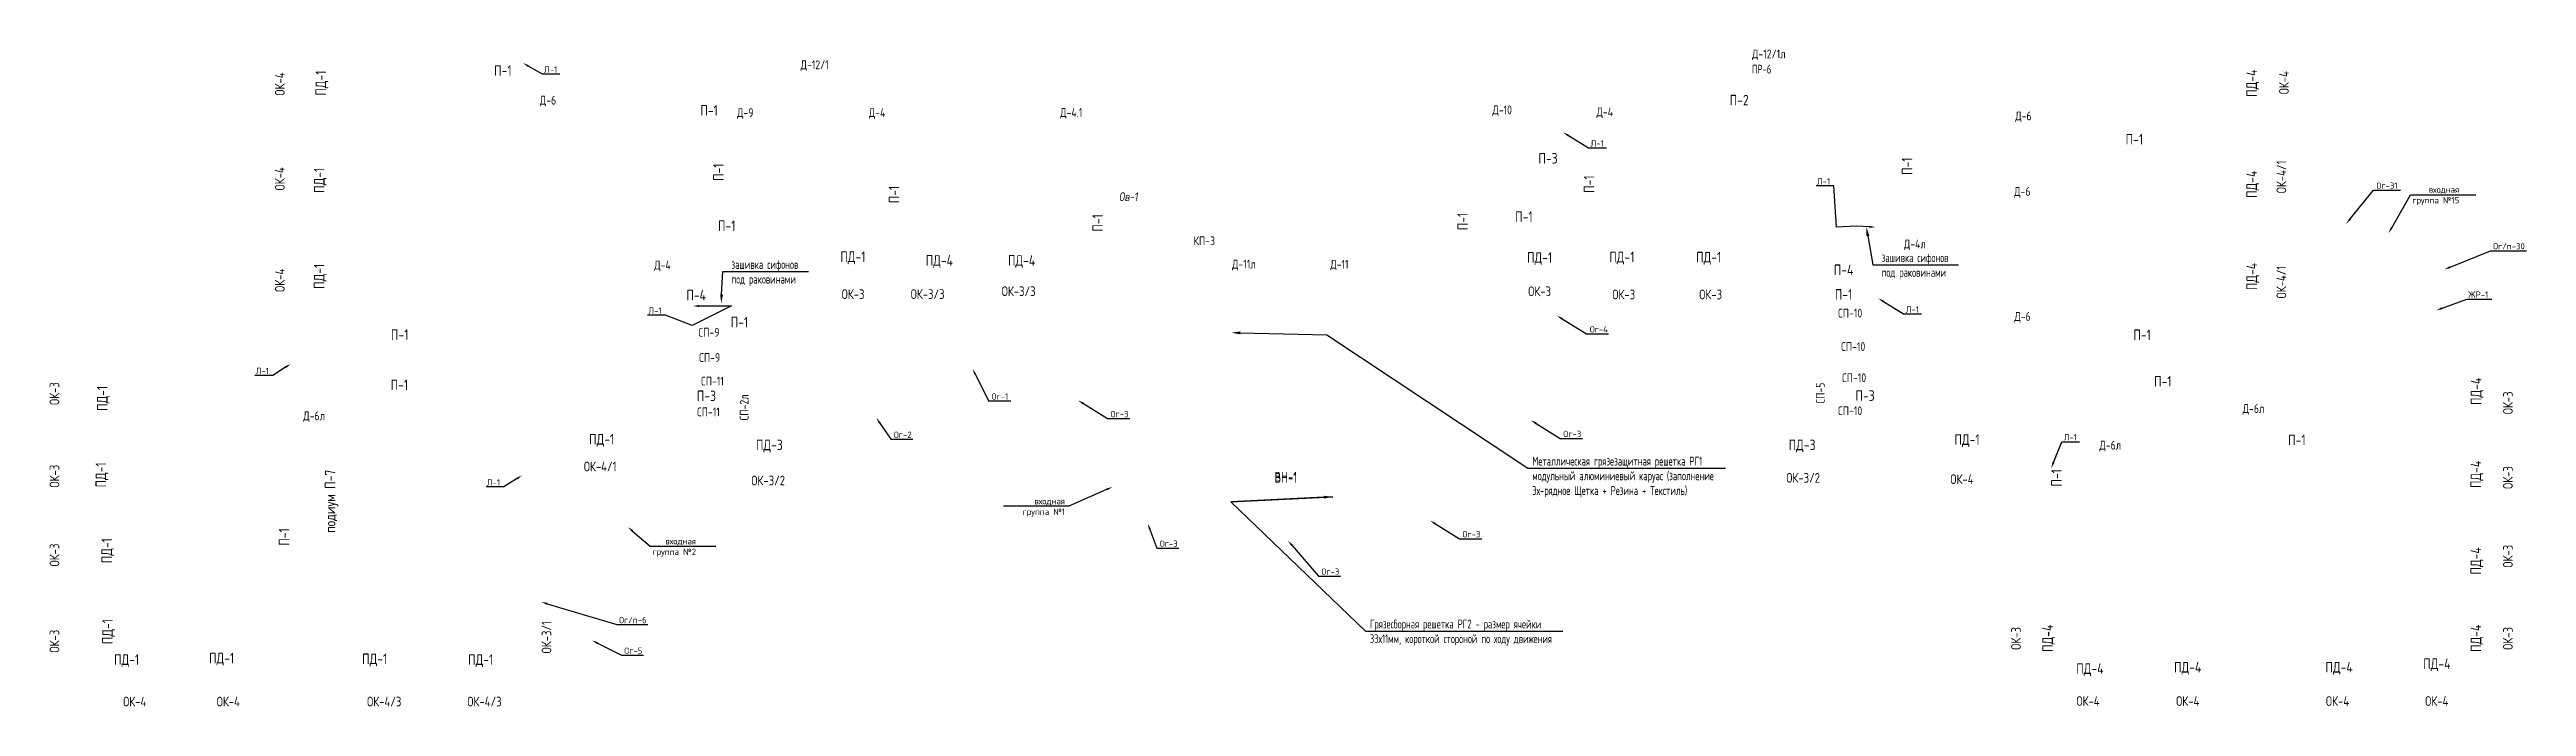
# Model space of a CAD drawing. Header units: millimetres. Extents: x -715022 to 546831, y -666141 to 947387.
# Drawn here: x -212546 to -142371, y 54559 to 73172 of the extents above; entities that cross this region are included whole.
import ezdxf
from ezdxf import colors
from ezdxf.entities.mleader import LeaderData, LeaderLine
from ezdxf.enums import TextEntityAlignment as Align
from ezdxf.math import Vec2, Vec3

# ---------------------------------------------------------------- set-up
doc = ezdxf.new("R2010")
doc.units = ezdxf.units.MM
for name, color, linetype, lineweight in [('АР-Выноски', 5, 'Continuous', 5), ('АР.РД_маркер перемычки', 1, 'Continuous', 15), ('АР.РД_Маркер_Двери', 76, 'Continuous', 15), ('АР_Выноски АПР', 5, 'Continuous', 5), ('АР_Подоконники', 163, 'Continuous', 9), ('АР_Таблица отделки подвал', 250, 'Continuous', 15), ('Маркировка ОКОН на маркир. плане', 7, 'Continuous', 18)]:
    doc.layers.add(name, color=color, linetype=linetype, lineweight=lineweight)
doc.styles.add('ICOCPEUR', font='isocpeur.ttf')
doc.styles.add('ISOCPEUR', font='isocpeur.ttf', dxfattribs={"width": 0.7})
doc.styles.add('PDF ISOCPEUR', font='isocpeur.ttf')
doc.styles.add('Архитект', font='isocpeur.ttf', dxfattribs={"width": 0.8, "oblique": 8})

msp = doc.modelspace()

# ---------------------------------------------------------------- texts
at = {"layer": 'АР.РД_маркер перемычки', "color": 190, "insert": (-164039.613, 72615.72), "char_height": 250, "width": 547.84545, "attachment_point": 5, "style": 'Архитект'}
msp.add_mtext('\\A1;{\\Q0;\\W0.7;ПР-6}', dxfattribs=at)
at = {"layer": 'АР.РД_Маркер_Двери', "color": 5, "style": 'Архитект', "width": 0.8}
for s, p in [('Д-12/1л', (-163835.889, 73046.503)), ('Д-12/1', (-190868.591, 72738.309)), ('Д-10', (-171391.395, 71461.449)), ('Д-9', (-192832.804, 71382.66)), ('Д-4', (-189100.044, 71382.417)), ('Д-4.1', (-183599.326, 71385.995)), ('Д-4', (-168485.063, 71404.259)), ('КП-3', (-179830.901, 67753.502)), ('Д-4', (-195180.468, 67066.369)), ('Д-11л', (-178708.6, 67091.243)), ('Д-11', (-176001.518, 67087.286)), ('СП-9', (-193864.083, 65160.367)), ('СП-10', (-161532.246, 65703.191)), ('СП-9', (-193842.549, 64445.729)), ('СП-10', (-161445.489, 64756.502)), ('СП-11', (-193764.375, 63777.651)), ('СП-10', (-161421.191, 63872.67)), ('Д-6л', (-205050.252, 62792.96)), ('СП-11', (-193878.932, 62904.225)), ('СП-10', (-161532.246, 62936.96)), ('Д-6л', (-150104.009, 62999.506)), ('Д-6л', (-154162.731, 61961.592))]:
    msp.add_text(s, height=250, dxfattribs=at).set_placement(p, align=Align.MIDDLE_CENTER)
at = {"layer": 'АР.РД_Маркер_Двери', "color": 1, "style": 'Архитект', "width": 0.8}
for p in [(-198423.374, 71735.409), (-156622.667, 71289.998), (-156653.726, 69151.588), (-156648.638, 65609.511)]:
    msp.add_text('Д-6', height=250, dxfattribs=at).set_placement(p, align=Align.MIDDLE_CENTER)
at = {"layer": 'АР.РД_Маркер_Двери', "color": 150, "style": 'Архитект', "width": 0.8}
msp.add_text('Д-4л', height=250, dxfattribs=at).set_placement((-159699.076, 67662.417), align=Align.MIDDLE_CENTER)
at = {"layer": 'АР.РД_Маркер_Двери', "color": 5, "style": 'Архитект', "width": 0.8}
for s, p in [('СП-2л', (-192865.824, 63031.883)), ('СП-5', (-162377.464, 63436.85, 3.924))]:
    msp.add_text(s, height=250, rotation=90, dxfattribs=at).set_placement(p, align=Align.MIDDLE_CENTER)
at = {"layer": 'АР_Подоконники', "color": 4, "style": 'Архитект', "width": 0.8}
for s, p in [('ПД-1', (-204860.495, 72220.147)), ('ПД-4', (-150157.298, 72216.788)), ('ПД-1', (-204905.504, 69467.761)), ('ПД-4', (-150157.298, 69351.852)), ('ПД-1', (-204907.633, 66745.682)), ('ПД-4', (-150154.95, 66741.718)), ('ПД-4', (-143798.036, 63486.592)), ('ПД-1', (-211050.609, 63287.819)), ('ПД-1', (-211092.327, 61120.103)), ('подиум П-7', (-204596.468, 60372.613)), ('ПД-4', (-143806.962, 61133.554)), ('ПД-1', (-210925.464, 58973.233)), ('ПД-4', (-143806.962, 58684.218)), ('ПД-1', (-210904.605, 56680.457)), ('ПД-4', (-155938.933, 56489.684)), ('ПД-4', (-143804.615, 56489.684))]:
    msp.add_text(s, height=300, rotation=90, dxfattribs=at).set_placement(p, align=Align.MIDDLE_CENTER)
at = {"layer": 'АР_Подоконники', "color": 3, "style": 'Архитект', "width": 0.8}
for s, p in [('П-1', (-199701.77, 72575.897)), ('П-1', (-193859.231, 71448.112)), ('П-2', (-164676.54, 71736.91)), ('П-3', (-170091.416, 70090.633)), ('П-1', (-153480.714, 70629.254)), ('П-1', (-193360.764, 68177.441)), ('П-1', (-170774.55, 68435.438)), ('П-4', (-161717.407, 66929.575)), ('П-4', (-194225.914, 66214.635)), ('П-1', (-161717.407, 66231.704)), ('П-1', (-193000.676, 65448.727)), ('П-1', (-202626.716, 65093.723)), ('П-1', (-153259.458, 65087.848)), ('П-1', (-152673.319, 63772.578)), ('П-1', (-202634.765, 63670.522)), ('П-3', (-193935.395, 63359.567)), ('П-3', (-161108.232, 63367.025)), ('П-1', (-148875.028, 62110.872))]:
    msp.add_text(s, height=300, dxfattribs=at).set_placement(p, align=Align.MIDDLE_CENTER)
for p in [(-193594.796, 69695.472), (-168928.276, 69359.09), (-159920.203, 69866.949), (-188621.197, 69063.139), (-182852.239, 68257.912), (-172512.228, 68300.856), (-155686.871, 61035.438), (-205900.98, 59361.456)]:
    msp.add_text('П-1', height=300, rotation=90, dxfattribs=at).set_placement(p, align=Align.MIDDLE_CENTER)
at = {"layer": 'АР_Подоконники', "color": 4, "style": 'Архитект', "width": 0.8}
for s, p in [('ПД-1', (-189785.881, 67301.308)), ('ПД-1', (-170330.932, 67280.394)), ('ПД-1', (-168000.232, 67293.173)), ('ПД-1', (-165539.903, 67288.653)), ('ПД-4', (-187336.6, 67195.699)), ('ПД-4', (-185006.583, 67195.691)), ('ПД-1', (-196902.11, 62130.576)), ('ПД-3', (-192152.765, 61970.321)), ('ПД-3', (-162894.765, 61970.321)), ('ПД-1', (-158219.765, 62121.321)), ('ПД-1', (-210362.302, 55888.408)), ('ПД-1', (-207671.636, 55930.094)), ('ПД-1', (-203333.202, 55909.251)), ('ПД-1', (-200329.669, 55888.408)), ('ПД-4', (-154739.765, 55633.049)), ('ПД-4', (-151969.765, 55671.321)), ('ПД-4', (-147679.765, 55671.321)), ('ПД-4', (-144909.765, 55771.321))]:
    msp.add_text(s, height=300, dxfattribs=at).set_placement(p, align=Align.MIDDLE_CENTER)
at = {"layer": 'АР_Таблица отделки подвал', "color": 4, "lineweight": 0, "ltscale": 100, "insert": (-181979.766, 69002.174), "char_height": 250, "width": 1400, "attachment_point": 5, "style": 'Архитект'}
msp.add_mtext('{\\C256;Ов-1}', dxfattribs=at)
at = {"layer": 'Маркировка ОКОН на маркир. плане', "lineweight": 0, "char_height": 275.42308, "style": 'PDF ISOCPEUR'}
for s, insert, attachment_point, rotation in [('{\\W0.8;ОК-4}', (-205882.962, 71866.382), 7, 90), ('{\\W0.8;ОК-4}', (-149379.353, 71904.499), 1, 90), ('{\\W0.8;ОК-4}', (-205882.962, 69180.286), 7, 90), ('{\\W0.8;ОК-4/1}', (-149453.331, 69100.329), 1, 90), ('{\\W0.8;ОК-4}', (-205882.962, 66304.999), 7, 90), ('{\\W0.8;ОК-4/1}', (-149453.331, 66120.5), 1, 90), ('{\\W0.8;ОК-3}', (-212268.7, 63101.613), 7, 90), ('{\\W0.8;ОК-3}', (-143034.387, 62839.039), 1, 90), ('{\\W0.8;ОК-3}', (-212268.7, 60761.561), 7, 90), ('{\\W0.8;ВН-1}', (-177200.009, 60931.034), 9, 359.99778736), ('{\\W0.8;ВН-1}', (-177200.009, 60896.042), 9, 359.99778736), ('{\\W0.8;ОК-4}', (-158035.344, 60858.999), 9, 359.99778736), ('{\\W0.8;ОК-3}', (-143034.387, 60723.105), 1, 90), ('{\\W0.8;ОК-3}', (-212268.7, 58528.4), 7, 90), ('{\\W0.8;ОК-3}', (-143034.387, 58493.364), 1, 90), ('{\\W0.8;ОК-3}', (-212268.7, 56087.008), 7, 90), ('{\\W0.8;ОК-3}', (-156971.416, 56164.241), 1, 90), ('{\\W0.8;ОК-3}', (-143034.387, 56164.241), 1, 90), ('{\\W0.8;ОК-4}', (-210460.146, 54559.29), 7, 0.00221264), ('{\\W0.8;ОК-4}', (-207808.532, 54559.29), 7, 0.00221264), ('{\\W0.8;ОК-4/3}', (-203548.561, 54559.29), 7, 0.00221264), ('{\\W0.8;ОК-4/3}', (-200708.582, 54559.29), 7, 0.00221264), ('{\\W0.8;ОК-4}', (-154463.722, 54574.289), 9, 359.99778736), ('{\\W0.8;ОК-4}', (-151639.054, 54574.289), 9, 359.99778736), ('{\\W0.8;ОК-4}', (-147395.603, 54574.289), 9, 359.99778736), ('{\\W0.8;ОК-4}', (-144583.83, 54574.289), 9, 359.99778736)]:
    msp.add_mtext(s, dxfattribs=dict(at, insert=insert, attachment_point=attachment_point, rotation=rotation))
at = {"layer": 'Маркировка ОКОН на маркир. плане', "lineweight": 0, "char_height": 275.42308, "width": 771.18462, "style": 'PDF ISOCPEUR'}
for s, insert, attachment_point, rotation in [('{\\W0.8;ОК-3}', (-189456.71, 66102.797, -0.16), 9, 359.99778736), ('{\\W0.8;ОК-3/3}', (-187188.133, 66103.928, -0.16), 9, 359.99778736), ('{\\W0.8;ОК-3/3}', (-184608.635, 66185.239), 9, 359.99778736), ('{\\W0.8;ОК-3}', (-170006.046, 66183.701), 9, 359.99778736), ('{\\W0.8;ОК-3}', (-167623.444, 66093.414, -0.16), 9, 359.99778736), ('{\\W0.8;ОК-3}', (-165160.78, 66093.414, -0.16), 9, 359.99778736), ('{\\W0.8;ОК-3/2}', (-192663.404, 60821.746), 7, 0.00221264), ('{\\W0.8;ОК-3/2}', (-163340.852, 60897.251), 7, 0.00221264)]:
    msp.add_mtext(s, dxfattribs=dict(at, insert=insert, attachment_point=attachment_point, rotation=rotation))
at = {"layer": 'Маркировка ОКОН на маркир. плане', "color": 18, "lineweight": 0, "true_color": 0x000000, "char_height": 275.42308, "attachment_point": 7, "style": 'PDF ISOCPEUR'}
for s, insert, rotation in [('{\\W0.8;ОК-4/1}', (-197409, 61219.87, -0.16), 0.00221264), ('{\\W0.8;ОК-3/1}', (-198328.648, 56063.182), 90)]:
    msp.add_mtext(s, dxfattribs=dict(at, insert=insert, rotation=rotation))

# ---------------------------------------------------------------- leaders
at = {"layer": 'АР-Выноски'}
ml = msp.add_multileader_mtext('Standard', dxfattribs=at)
ml.set_content('Л-1', color=256, style='ICOCPEUR')
ml.set_leader_properties()
ml.build(insert=Vec2(0, 0))
ml.multileader.update_dxf_attribs({"text_left_attachment_type": 6, "text_right_attachment_type": 6, "dogleg_length": 72, "arrow_head_size": 180})
ctx = ml.context
ctx.base_point, ctx.char_height, ctx.arrow_head_size, ctx.landing_gap_size, ctx.plane_origin = Vec3(-198502.648, 72479.818), 180, 180, 18, Vec3(-209844.018, 76037.255)
ctx.left_attachment, ctx.right_attachment, ctx.text_align_type = 6, 6, 2
notes = []
notes.append((ctx, [(1, (1, 1, 0), (-198592.286, 72479.818), (1, 0), 89.638, [(1, [(-199134.957, 72790.672)], 0, [])])]))
ctx.mtext.insert, ctx.mtext.width, ctx.mtext.alignment, ctx.mtext.flow_direction = Vec3(-198160.648, 72695.818), 1726.91899, 3, 5
ml = msp.add_multileader_mtext('Standard', dxfattribs=at)
ml.set_content('Л-1', color=256, style='ICOCPEUR')
ml.set_leader_properties()
ml.build(insert=Vec2(0, 0))
ml.multileader.update_dxf_attribs({"text_left_attachment_type": 6, "text_right_attachment_type": 6, "dogleg_length": 72, "arrow_head_size": 180})
ctx = ml.context
ctx.base_point, ctx.char_height, ctx.arrow_head_size, ctx.landing_gap_size, ctx.plane_origin = Vec3(-168851.706, 70384.044), 180, 180, 18, Vec3(-181450.963, 71376.099)
ctx.left_attachment, ctx.right_attachment, ctx.text_align_type = 6, 6, 2
notes.append((ctx, [(1, (1, 1, 0), (-168941.344, 70384.044), (1, 0), 89.638, [(0, [(-169663.847, 70825.651)], 0, [])])]))
ctx.mtext.insert, ctx.mtext.width, ctx.mtext.alignment, ctx.mtext.flow_direction = Vec3(-168509.706, 70600.044), 1726.91899, 3, 5
ml = msp.add_multileader_mtext('Standard', dxfattribs=at)
ml.set_content('Л-1', color=256, style='ICOCPEUR')
ml.set_leader_properties()
ml.build(insert=Vec2(0, 0))
ml.multileader.update_dxf_attribs({"text_left_attachment_type": 6, "text_right_attachment_type": 6, "dogleg_length": 72, "arrow_head_size": 180})
ctx = ml.context
ctx.base_point, ctx.char_height, ctx.arrow_head_size, ctx.landing_gap_size, ctx.plane_origin = Vec3(-162441.5, 69308.593), 180, 180, 18, Vec3(-172602.497, 68690.352)
ctx.left_attachment, ctx.right_attachment, ctx.text_align_type = 6, 6, 2
notes.append((ctx, [(0, (1, 1, 0), (-161991.863, 69308.593), (-1, 0), 89.638, [(3, [(-160815.381, 68139.904), (-161343.155, 68164.859), (-161914.987, 68139.875)], 0, [])])]))
ctx.mtext.insert, ctx.mtext.width, ctx.mtext.alignment, ctx.mtext.flow_direction = Vec3(-162099.5, 69524.593), 1726.91899, 3, 5
ml = msp.add_multileader_mtext('Standard', dxfattribs=at)
ml.set_content('Ог-31', color=256, style='ICOCPEUR')
ml.set_leader_properties()
ml.build(insert=Vec2(0, 0))
ml.multileader.update_dxf_attribs({"text_left_attachment_type": 6, "text_right_attachment_type": 6, "dogleg_length": 72, "arrow_head_size": 180})
ctx = ml.context
ctx.base_point, ctx.char_height, ctx.arrow_head_size, ctx.landing_gap_size, ctx.plane_origin = Vec3(-146617.989, 69187.914), 180, 180, 18, Vec3(-158720.074, 70294.192)
ctx.left_attachment, ctx.right_attachment, ctx.text_align_type = 6, 6, 2
notes.append((ctx, [(1, (1, 1, 0), (-146707.626, 69187.914), (1, 0), 89.638, [(0, [(-147478.945, 68234.33)], 0, [])])]))
ctx.mtext.insert, ctx.mtext.width, ctx.mtext.alignment, ctx.mtext.flow_direction = Vec3(-146023.989, 69403.914), 1726.91899, 3, 5
ml = msp.add_multileader_mtext('Standard', dxfattribs=at)
ml.set_content('входная группа №15', color=256, style='ICOCPEUR')
ml.set_leader_properties()
ml.build(insert=Vec2(0, 0))
ml.multileader.update_dxf_attribs({"text_left_attachment_type": 6, "text_right_attachment_type": 6, "dogleg_length": 72, "arrow_head_size": 180})
ctx = ml.context
ctx.base_point, ctx.char_height, ctx.arrow_head_size, ctx.landing_gap_size, ctx.plane_origin = Vec3(-145570.898, 69058.358), 180, 180, 18, Vec3(-156789.137, 68936.109)
ctx.left_attachment, ctx.right_attachment, ctx.text_align_type = 6, 6, 2
notes.append((ctx, [(1, (1, 1, 0), (-145660.535, 69058.358), (1, 0), 89.638, [(0, [(-146278.945, 67966.003)], 0, [])])]))
ctx.mtext.insert, ctx.mtext.width, ctx.mtext.alignment, ctx.mtext.flow_direction = Vec3(-144274.898, 69292.358), 1726.91899, 3, 5
ml = msp.add_multileader_mtext('Standard', dxfattribs=at)
ml.set_content('Ог/п-30', color=256, style='ICOCPEUR')
ml.set_leader_properties()
ml.build(insert=Vec2(0, 0))
ml.multileader.update_dxf_attribs({"text_left_attachment_type": 6, "text_right_attachment_type": 6, "dogleg_length": 72, "arrow_head_size": 180})
ctx = ml.context
ctx.base_point, ctx.char_height, ctx.arrow_head_size, ctx.landing_gap_size, ctx.plane_origin = Vec3(-143299.216, 67472.057), 180, 180, 18, Vec3(-155939.919, 68999.547)
ctx.left_attachment, ctx.right_attachment, ctx.text_align_type = 6, 6, 2
notes.append((ctx, [(1, (1, 1, 0), (-143388.854, 67472.057), (1, 0), 89.638, [(0, [(-144698.79, 66939.686)], 0, [])])]))
ctx.mtext.insert, ctx.mtext.width, ctx.mtext.alignment, ctx.mtext.flow_direction = Vec3(-142417.216, 67688.057), 1726.91899, 3, 5
ml = msp.add_multileader_mtext('Standard', dxfattribs=at)
ml.set_content('Л-1', color=256, style='ICOCPEUR')
ml.set_leader_properties()
ml.build(insert=Vec2(0, 0))
ml.multileader.update_dxf_attribs({"text_left_attachment_type": 6, "text_right_attachment_type": 6, "dogleg_length": 72, "arrow_head_size": 180})
ctx = ml.context
ctx.base_point, ctx.char_height, ctx.arrow_head_size, ctx.landing_gap_size, ctx.plane_origin = Vec3(-159926.434, 65681.406), 180, 180, 18, Vec3(-172525.691, 66673.461)
ctx.left_attachment, ctx.right_attachment, ctx.text_align_type = 6, 6, 2
notes.append((ctx, [(1, (1, 1, 0), (-160016.072, 65681.406), (1, 0), 89.638, [(0, [(-160738.575, 66123.013)], 0, [])])]))
ctx.mtext.insert, ctx.mtext.width, ctx.mtext.alignment, ctx.mtext.flow_direction = Vec3(-159584.434, 65897.406), 1726.91899, 3, 5
ml = msp.add_multileader_mtext('Standard', dxfattribs=at)
ml.set_content('ЖР-1', color=256, style='ICOCPEUR')
ml.set_leader_properties()
ml.build(insert=Vec2(0, 0))
ml.multileader.update_dxf_attribs({"text_left_attachment_type": 6, "text_right_attachment_type": 6, "dogleg_length": 72, "arrow_head_size": 180})
ctx = ml.context
ctx.base_point, ctx.char_height, ctx.arrow_head_size, ctx.landing_gap_size, ctx.plane_origin = Vec3(-143974.442, 66102.161), 180, 180, 18, Vec3(-155428.917, 68542.604)
ctx.left_attachment, ctx.right_attachment, ctx.text_align_type = 6, 6, 2
notes.append((ctx, [(1, (1, 1, 0), (-144064.08, 66102.161), (1, 0), 89.638, [(0, [(-144929.663, 65780.313)], 0, [])])]))
ctx.mtext.insert, ctx.mtext.width, ctx.mtext.alignment, ctx.mtext.flow_direction = Vec3(-143452.442, 66318.161), 1726.91899, 3, 5
ml = msp.add_multileader_mtext('Standard', dxfattribs=at)
ml.set_content('Л-1', color=256, style='ICOCPEUR')
ml.set_leader_properties()
ml.build(insert=Vec2(0, 0))
ml.multileader.update_dxf_attribs({"text_left_attachment_type": 6, "text_right_attachment_type": 6, "dogleg_length": 72, "arrow_head_size": 180})
ctx = ml.context
ctx.base_point, ctx.char_height, ctx.arrow_head_size, ctx.landing_gap_size, ctx.plane_origin = Vec3(-195548.782, 65648.385), 180, 180, 18, Vec3(-204956.706, 67995.17)
ctx.left_attachment, ctx.right_attachment, ctx.text_align_type = 6, 6, 2
notes.append((ctx, [(0, (1, 1, 0), (-195099.145, 65648.385), (-1, 0), 89.638, [(3, [(-194321.27, 65906.04), (-193760.966, 65906.025), (-193221.664, 65907.781), (-194338.151, 65354.003)], 0, [])])]))
ctx.mtext.insert, ctx.mtext.width, ctx.mtext.alignment, ctx.mtext.flow_direction = Vec3(-195206.782, 65864.385), 1726.91899, 3, 5
ml = msp.add_multileader_mtext('Standard', dxfattribs=at)
ml.set_content('Ог-4', color=256, style='ICOCPEUR')
ml.set_leader_properties()
ml.build(insert=Vec2(0, 0))
ml.multileader.update_dxf_attribs({"text_left_attachment_type": 6, "text_right_attachment_type": 6, "dogleg_length": 72, "arrow_head_size": 180})
ctx = ml.context
ctx.base_point, ctx.char_height, ctx.arrow_head_size, ctx.landing_gap_size, ctx.plane_origin = Vec3(-168916.061, 65118.179), 180, 180, 18, Vec3(-180501.213, 67544.918)
ctx.left_attachment, ctx.right_attachment, ctx.text_align_type = 6, 6, 2
notes.append((ctx, [(1, (1, 1, 0), (-169005.699, 65118.179), (1, 0), 89.638, [(0, [(-169840.691, 65634.086)], 0, [])])]))
ctx.mtext.insert, ctx.mtext.width, ctx.mtext.alignment, ctx.mtext.flow_direction = Vec3(-168394.061, 65334.179), 1726.91899, 3, 5
ml = msp.add_multileader_mtext('Standard', dxfattribs=at)
ml.set_content('Л-1', color=256, style='ICOCPEUR')
ml.set_leader_properties()
ml.build(insert=Vec2(0, 0))
ml.multileader.update_dxf_attribs({"text_left_attachment_type": 6, "text_right_attachment_type": 6, "dogleg_length": 72, "arrow_head_size": 180})
ctx = ml.context
ctx.base_point, ctx.char_height, ctx.arrow_head_size, ctx.landing_gap_size, ctx.plane_origin = Vec3(-206673.48, 63938.04), 180, 180, 18, Vec3(-216345.393, 66354.826)
ctx.left_attachment, ctx.right_attachment, ctx.text_align_type = 6, 6, 2
notes.append((ctx, [(0, (1, 1, 0), (-206223.842, 63938.04), (-1, 0), 89.638, [(0, [(-205709.957, 64265.696)], 0, [])])]))
ctx.mtext.insert, ctx.mtext.width, ctx.mtext.alignment, ctx.mtext.flow_direction = Vec3(-206331.48, 64154.04), 1726.91899, 3, 5
ml = msp.add_multileader_mtext('Standard', dxfattribs=at)
ml.set_content('Ог-1', color=256, style='ICOCPEUR')
ml.set_leader_properties()
ml.build(insert=Vec2(0, 0))
ml.multileader.update_dxf_attribs({"text_left_attachment_type": 6, "text_right_attachment_type": 6, "dogleg_length": 72, "arrow_head_size": 180})
ctx = ml.context
ctx.base_point, ctx.char_height, ctx.arrow_head_size, ctx.landing_gap_size, ctx.plane_origin = Vec3(-185853.162, 63214.959), 180, 180, 18, Vec3(-197057.093, 66035.559)
ctx.left_attachment, ctx.right_attachment, ctx.text_align_type = 6, 6, 2
notes.append((ctx, [(1, (1, 1, 0), (-185942.8, 63214.959), (1, 0), 89.638, [(0, [(-186396.571, 64124.727)], 0, [])])]))
ctx.mtext.insert, ctx.mtext.width, ctx.mtext.alignment, ctx.mtext.flow_direction = Vec3(-185385.162, 63430.959), 1726.91899, 3, 5
ml = msp.add_multileader_mtext('Standard', dxfattribs=at)
ml.set_content('Ог-3', color=256, style='ICOCPEUR')
ml.set_leader_properties()
ml.build(insert=Vec2(0, 0))
ml.multileader.update_dxf_attribs({"text_left_attachment_type": 6, "text_right_attachment_type": 6, "dogleg_length": 72, "arrow_head_size": 180})
ctx = ml.context
ctx.base_point, ctx.char_height, ctx.arrow_head_size, ctx.landing_gap_size, ctx.plane_origin = Vec3(-182482.333, 62716.989), 180, 180, 18, Vec3(-194067.485, 65143.728)
ctx.left_attachment, ctx.right_attachment, ctx.text_align_type = 6, 6, 2
notes.append((ctx, [(1, (1, 1, 0), (-182571.97, 62716.989), (1, 0), 89.638, [(0, [(-183406.963, 63232.897)], 0, [])])]))
ctx.mtext.insert, ctx.mtext.width, ctx.mtext.alignment, ctx.mtext.flow_direction = Vec3(-181978.333, 62932.989), 1726.91899, 3, 5
ml = msp.add_multileader_mtext('Standard', dxfattribs=at)
ml.set_content('Ог-2', color=256, style='ICOCPEUR')
ml.set_leader_properties()
ml.build(insert=Vec2(0, 0))
ml.multileader.update_dxf_attribs({"text_left_attachment_type": 6, "text_right_attachment_type": 6, "dogleg_length": 72, "arrow_head_size": 180})
ctx = ml.context
ctx.base_point, ctx.char_height, ctx.arrow_head_size, ctx.landing_gap_size, ctx.plane_origin = Vec3(-188625.394, 62130.68), 180, 180, 18, Vec3(-199781.362, 64647.236)
ctx.left_attachment, ctx.right_attachment, ctx.text_align_type = 6, 6, 2
notes.append((ctx, [(1, (1, 1, 0), (-188715.031, 62130.68), (1, 0), 89.638, [(0, [(-189120.84, 62736.404)], 0, [])])]))
ctx.mtext.insert, ctx.mtext.width, ctx.mtext.alignment, ctx.mtext.flow_direction = Vec3(-188121.394, 62346.68), 1726.91899, 3, 5
ml = msp.add_multileader_mtext('Standard', dxfattribs=at)
ml.set_content('Ог-3', color=256, style='ICOCPEUR')
ml.set_leader_properties()
ml.build(insert=Vec2(0, 0))
ml.multileader.update_dxf_attribs({"text_left_attachment_type": 6, "text_right_attachment_type": 6, "dogleg_length": 72, "arrow_head_size": 180})
ctx = ml.context
ctx.base_point, ctx.char_height, ctx.arrow_head_size, ctx.landing_gap_size, ctx.plane_origin = Vec3(-169653.929, 62154.137), 180, 180, 18, Vec3(-181239.081, 64580.876)
ctx.left_attachment, ctx.right_attachment, ctx.text_align_type = 6, 6, 2
notes.append((ctx, [(1, (1, 1, 0), (-169743.566, 62154.137), (1, 0), 89.638, [(0, [(-170578.558, 62670.045)], 0, [])])]))
ctx.mtext.insert, ctx.mtext.width, ctx.mtext.alignment, ctx.mtext.flow_direction = Vec3(-169149.929, 62370.137), 1726.91899, 3, 5
ml = msp.add_multileader_mtext('Standard', dxfattribs=at)
ml.set_content('Л-1', color=256, style='ICOCPEUR')
ml.set_leader_properties()
ml.build(insert=Vec2(0, 0))
ml.multileader.update_dxf_attribs({"text_left_attachment_type": 6, "text_right_attachment_type": 6, "dogleg_length": 72, "arrow_head_size": 180})
ctx = ml.context
ctx.base_point, ctx.char_height, ctx.arrow_head_size, ctx.landing_gap_size, ctx.plane_origin = Vec3(-155447.688, 62060.237), 180, 180, 18, Vec3(-167626.26, 61854.413)
ctx.left_attachment, ctx.right_attachment, ctx.text_align_type = 6, 6, 2
notes.append((ctx, [(1, (1, 1, 0), (-155537.326, 62060.237), (1, 0), 89.638, [(0, [(-155839.145, 61303.964)], 0, [])])]))
ctx.mtext.insert, ctx.mtext.width, ctx.mtext.alignment, ctx.mtext.flow_direction = Vec3(-155105.688, 62276.237), 1726.91899, 3, 5
ml = msp.add_multileader_mtext('Standard', dxfattribs=at)
ml.set_content('Л-1', color=256, style='ICOCPEUR')
ml.set_leader_properties()
ml.build(insert=Vec2(0, 0))
ml.multileader.update_dxf_attribs({"text_left_attachment_type": 6, "text_right_attachment_type": 6, "dogleg_length": 72, "arrow_head_size": 180})
ctx = ml.context
ctx.base_point, ctx.char_height, ctx.arrow_head_size, ctx.landing_gap_size, ctx.plane_origin = Vec3(-200123.473, 60778.005), 180, 180, 18, Vec3(-209795.385, 63194.791)
ctx.left_attachment, ctx.right_attachment, ctx.text_align_type = 6, 6, 2
notes.append((ctx, [(0, (1, 1, 0), (-199673.835, 60778.005), (-1, 0), 89.638, [(0, [(-199159.95, 61105.661)], 0, [])])]))
ctx.mtext.insert, ctx.mtext.width, ctx.mtext.alignment, ctx.mtext.flow_direction = Vec3(-199781.473, 60994.005), 1726.91899, 3, 5
ml = msp.add_multileader_mtext('Standard', dxfattribs=at)
ml.set_content('входная группа №1', color=256, style='ICOCPEUR')
ml.set_leader_properties()
ml.build(insert=Vec2(0, 0))
ml.multileader.update_dxf_attribs({"text_left_attachment_type": 6, "text_right_attachment_type": 6, "dogleg_length": 72, "arrow_head_size": 180})
ctx = ml.context
ctx.base_point, ctx.char_height, ctx.arrow_head_size, ctx.landing_gap_size, ctx.plane_origin = Vec3(-184945.871, 60230.304), 180, 180, 18, Vec3(-193093.995, 62786.169)
ctx.left_attachment, ctx.right_attachment, ctx.text_align_type = 6, 6, 2
notes.append((ctx, [(0, (1, 1, 0), (-183668.234, 60230.304), (-1, 0), 89.638, [(0, [(-182433.478, 60779.322)], 0, [])])]))
ctx.mtext.insert, ctx.mtext.width, ctx.mtext.alignment, ctx.mtext.flow_direction = Vec3(-183775.871, 60464.304), 1726.91899, 3, 5
ml = msp.add_multileader_mtext('Standard', dxfattribs=at)
ml.set_content('Ог-3', color=256, style='ICOCPEUR')
ml.set_leader_properties()
ml.build(insert=Vec2(0, 0))
ml.multileader.update_dxf_attribs({"text_left_attachment_type": 6, "text_right_attachment_type": 6, "dogleg_length": 72, "arrow_head_size": 180})
ctx = ml.context
ctx.base_point, ctx.char_height, ctx.arrow_head_size, ctx.landing_gap_size, ctx.plane_origin = Vec3(-181087.687, 59044.831), 180, 180, 18, Vec3(-192092.731, 61654.057)
ctx.left_attachment, ctx.right_attachment, ctx.text_align_type = 6, 6, 2
notes.append((ctx, [(1, (1, 1, 0), (-181177.325, 59044.831), (1, 0), 89.638, [(0, [(-181432.209, 59743.226)], 0, [])])]))
ctx.mtext.insert, ctx.mtext.width, ctx.mtext.alignment, ctx.mtext.flow_direction = Vec3(-180583.687, 59260.831), 1726.91899, 3, 5
ml = msp.add_multileader_mtext('Standard', dxfattribs=at)
ml.set_content('Ог-3', color=256, style='ICOCPEUR')
ml.set_leader_properties()
ml.build(insert=Vec2(0, 0))
ml.multileader.update_dxf_attribs({"text_left_attachment_type": 6, "text_right_attachment_type": 6, "dogleg_length": 72, "arrow_head_size": 180})
ctx = ml.context
ctx.base_point, ctx.char_height, ctx.arrow_head_size, ctx.landing_gap_size, ctx.plane_origin = Vec3(-172511.268, 59311.922), 180, 180, 18, Vec3(-184096.42, 61738.661)
ctx.left_attachment, ctx.right_attachment, ctx.text_align_type = 6, 6, 2
notes.append((ctx, [(1, (1, 1, 0), (-172600.906, 59311.922), (1, 0), 89.638, [(0, [(-173435.898, 59827.829)], 0, [])])]))
ctx.mtext.insert, ctx.mtext.width, ctx.mtext.alignment, ctx.mtext.flow_direction = Vec3(-172007.268, 59527.922), 1726.91899, 3, 5
ml = msp.add_multileader_mtext('Standard', dxfattribs=at)
ml.set_content('входная группа №2', color=256, style='ICOCPEUR')
ml.set_leader_properties()
ml.build(insert=Vec2(0, 0))
ml.multileader.update_dxf_attribs({"text_left_attachment_type": 6, "text_right_attachment_type": 6, "dogleg_length": 72, "arrow_head_size": 180})
ctx = ml.context
ctx.base_point, ctx.char_height, ctx.arrow_head_size, ctx.landing_gap_size, ctx.plane_origin = Vec3(-195435.346, 59096.779, 1.138), 180, 180, 18, Vec3(-206824.646, 61652.644, 1.138)
ctx.left_attachment, ctx.right_attachment, ctx.text_align_type = 6, 6, 2
notes.append((ctx, [(1, (1, 1, 0), (-195524.984, 59096.779, 1.138), (1, 0), 89.638, [(0, [(-196164.129, 59645.796, 1.138)], 0, [])])]))
ctx.mtext.insert, ctx.mtext.width, ctx.mtext.alignment, ctx.mtext.flow_direction = Vec3(-194229.346, 59330.779, 1.138), 1726.91899, 3, 5
ml = msp.add_multileader_mtext('Standard', dxfattribs=at)
ml.set_content('Ог-3', color=256, style='ICOCPEUR')
ml.set_leader_properties()
ml.build(insert=Vec2(0, 0))
ml.multileader.update_dxf_attribs({"text_left_attachment_type": 6, "text_right_attachment_type": 6, "dogleg_length": 72, "arrow_head_size": 180})
ctx = ml.context
ctx.base_point, ctx.char_height, ctx.arrow_head_size, ctx.landing_gap_size, ctx.plane_origin = Vec3(-176507.389, 58252.295), 180, 180, 18, Vec3(-188092.542, 60679.035)
ctx.left_attachment, ctx.right_attachment, ctx.text_align_type = 6, 6, 2
notes.append((ctx, [(1, (1, 1, 0), (-176597.027, 58252.295), (1, 0), 89.638, [(0, [(-177458.854, 59255.867)], 0, [])])]))
ctx.mtext.insert, ctx.mtext.width, ctx.mtext.alignment, ctx.mtext.flow_direction = Vec3(-176003.389, 58468.295), 1726.91899, 3, 5
ml = msp.add_multileader_mtext('Standard', dxfattribs=at)
ml.set_content('Ог/п-6', color=256, style='ICOCPEUR')
ml.set_leader_properties()
ml.build(insert=Vec2(0, 0))
ml.multileader.update_dxf_attribs({"text_left_attachment_type": 6, "text_right_attachment_type": 6, "dogleg_length": 72, "arrow_head_size": 180})
ctx = ml.context
ctx.base_point, ctx.char_height, ctx.arrow_head_size, ctx.landing_gap_size, ctx.plane_origin = Vec3(-196385.916, 56880.477), 180, 180, 18, Vec3(-209276.759, 59526.407)
ctx.left_attachment, ctx.right_attachment, ctx.text_align_type = 6, 6, 2
notes.append((ctx, [(1, (1, 1, 0), (-196475.554, 56880.477), (1, 0), 89.638, [(0, [(-198616.242, 57519.56)], 0, [])])]))
ctx.mtext.insert, ctx.mtext.width, ctx.mtext.alignment, ctx.mtext.flow_direction = Vec3(-195629.916, 57096.477), 1726.91899, 3, 5
ml = msp.add_multileader_mtext('Standard', dxfattribs=at)
ml.set_content('Ог-5', color=256, style='ICOCPEUR')
ml.set_leader_properties()
ml.build(insert=Vec2(0, 0))
ml.multileader.update_dxf_attribs({"text_left_attachment_type": 6, "text_right_attachment_type": 6, "dogleg_length": 72, "arrow_head_size": 180})
ctx = ml.context
ctx.base_point, ctx.char_height, ctx.arrow_head_size, ctx.landing_gap_size, ctx.plane_origin = Vec3(-196254.449, 56012.357), 180, 180, 18, Vec3(-207839.601, 58439.096)
ctx.left_attachment, ctx.right_attachment, ctx.text_align_type = 6, 6, 2
notes.append((ctx, [(1, (1, 1, 0), (-196344.087, 56012.357), (1, 0), 89.638, [(0, [(-197179.085, 56432.249)], 0, [])])]))
ctx.mtext.insert, ctx.mtext.width, ctx.mtext.alignment, ctx.mtext.flow_direction = Vec3(-195750.449, 56228.357), 1726.91899, 3, 5
at = {"layer": 'АР_Выноски АПР'}
ml = msp.add_multileader_mtext('Standard', dxfattribs=at)
ml.set_content('зашивка сифонов \\Pпод раковинами', color=256, style='ISOCPEUR')
ml.set_leader_properties()
ml.build(insert=Vec2(0, 0))
ml.multileader.update_dxf_attribs({"text_left_attachment_type": 6, "text_right_attachment_type": 6, "dogleg_length": 100, "arrow_head_size": 250})
ctx = ml.context
ctx.base_point, ctx.char_height, ctx.arrow_head_size, ctx.landing_gap_size, ctx.plane_origin = Vec3(-160664.368, 67073.815), 250, 250, 25, Vec3(-154300.622, 77108.632)
ctx.left_attachment, ctx.right_attachment = 6, 6
notes.append((ctx, [(0, (1, 1, 0), (-160887.301, 67073.815), (1, 0), 222.933, [(2, [(-161072.164, 68139.866)], 0, [])])]))
ctx.mtext.insert, ctx.mtext.width, ctx.mtext.defined_height, ctx.mtext.flow_direction = Vec3(-160639.368, 67398.815), 4200.76545, 12.17, 5
ml = msp.add_multileader_mtext('Standard', dxfattribs=at)
ml.set_content('зашивка сифонов \\Pпод раковинами', color=256, style='ISOCPEUR')
ml.set_leader_properties()
ml.build(insert=Vec2(0, 0))
ml.multileader.update_dxf_attribs({"text_left_attachment_type": 6, "text_right_attachment_type": 6, "dogleg_length": 100, "arrow_head_size": 250})
ctx = ml.context
ctx.base_point, ctx.char_height, ctx.arrow_head_size, ctx.landing_gap_size, ctx.plane_origin = Vec3(-193252.295, 66881.861), 250, 250, 25, Vec3(-187025.133, 76459.464)
ctx.left_attachment, ctx.right_attachment = 6, 6
notes.append((ctx, [(0, (1, 1, 0), (-193475.228, 66881.861), (1, 0), 222.933, [(2, [(-193516.847, 65982.789)], 0, [])])]))
ctx.mtext.insert, ctx.mtext.width, ctx.mtext.defined_height, ctx.mtext.flow_direction = Vec3(-193227.295, 67206.861), 4200.76545, 12.17, 5
ml = msp.add_multileader_mtext('Standard', dxfattribs=at)
ml.set_content('Металлическая грязезащитная решетка РГ1     модульный алюминиевый каруас (заполнение 3х-рядное Щетка + Резина + Текстиль)', color=256, style='ISOCPEUR')
ml.set_leader_properties()
ml.build(insert=Vec2(0, 0))
ml.multileader.update_dxf_attribs({"text_left_attachment_type": 6, "text_right_attachment_type": 6, "dogleg_length": 100, "arrow_head_size": 250})
ctx = ml.context
ctx.base_point, ctx.char_height, ctx.arrow_head_size, ctx.landing_gap_size, ctx.plane_origin = Vec3(-170563.172, 61310.336), 250, 250, 25, Vec3(-186874.561, 74897.652)
ctx.left_attachment, ctx.right_attachment = 6, 6
notes.append((ctx, [(1, (1, 1, 0), (-170663.172, 61310.336), (1, 0), 100, [(3, [(-179060.15, 65149.34), (-176357.964, 65084.84)], 0, [])])]))
ctx.mtext.insert, ctx.mtext.width, ctx.mtext.flow_direction = Vec3(-170538.172, 61635.336), 5419.14261, 5
ml = msp.add_multileader_mtext('Standard', dxfattribs=at)
ml.set_content('Грязесборная решетка РГ2 - размер ячейки 33х11мм, короткой стороной по ходу движения', color=256, style='ISOCPEUR')
ml.set_leader_properties()
ml.build(insert=Vec2(0, 0))
ml.multileader.update_dxf_attribs({"text_left_attachment_type": 6, "text_right_attachment_type": 6, "dogleg_length": 100, "arrow_head_size": 250})
ctx = ml.context
ctx.base_point, ctx.char_height, ctx.arrow_head_size, ctx.landing_gap_size, ctx.plane_origin = Vec3(-175165.027, 56695.188), 250, 250, 25, Vec3(-167962.241, 71623.532)
ctx.left_attachment, ctx.right_attachment = 6, 6
notes.append((ctx, [(0, (1, 1, 0), (-175265.027, 56695.188), (1, 0), 100, [(0, [(-176192.782, 60500.555), (-179079.206, 60354.194), (-176192.782, 60500.555), (-179079.206, 60354.194)], 0, [])])]))
ctx.mtext.insert, ctx.mtext.width, ctx.mtext.flow_direction = Vec3(-175140.027, 57020.188), 5413.15497, 5
for ctx, leaders in notes:
    for number, flags, end, landing, length, lines in leaders:
        leader = LeaderData()
        leader.index, (leader.has_last_leader_line, leader.has_dogleg_vector, leader.attachment_direction) = number, flags
        leader.last_leader_point, leader.dogleg_vector, leader.dogleg_length = Vec3(end), Vec3(landing), length
        for number, points, colour, breaks in lines:
            line = LeaderLine()
            line.index, line.vertices, line.color, line.breaks = number, Vec3.list(points), colors.encode_raw_color(colour), breaks
            leader.lines.append(line)
        ctx.leaders.append(leader)

doc.saveas('drawing.dxf')
